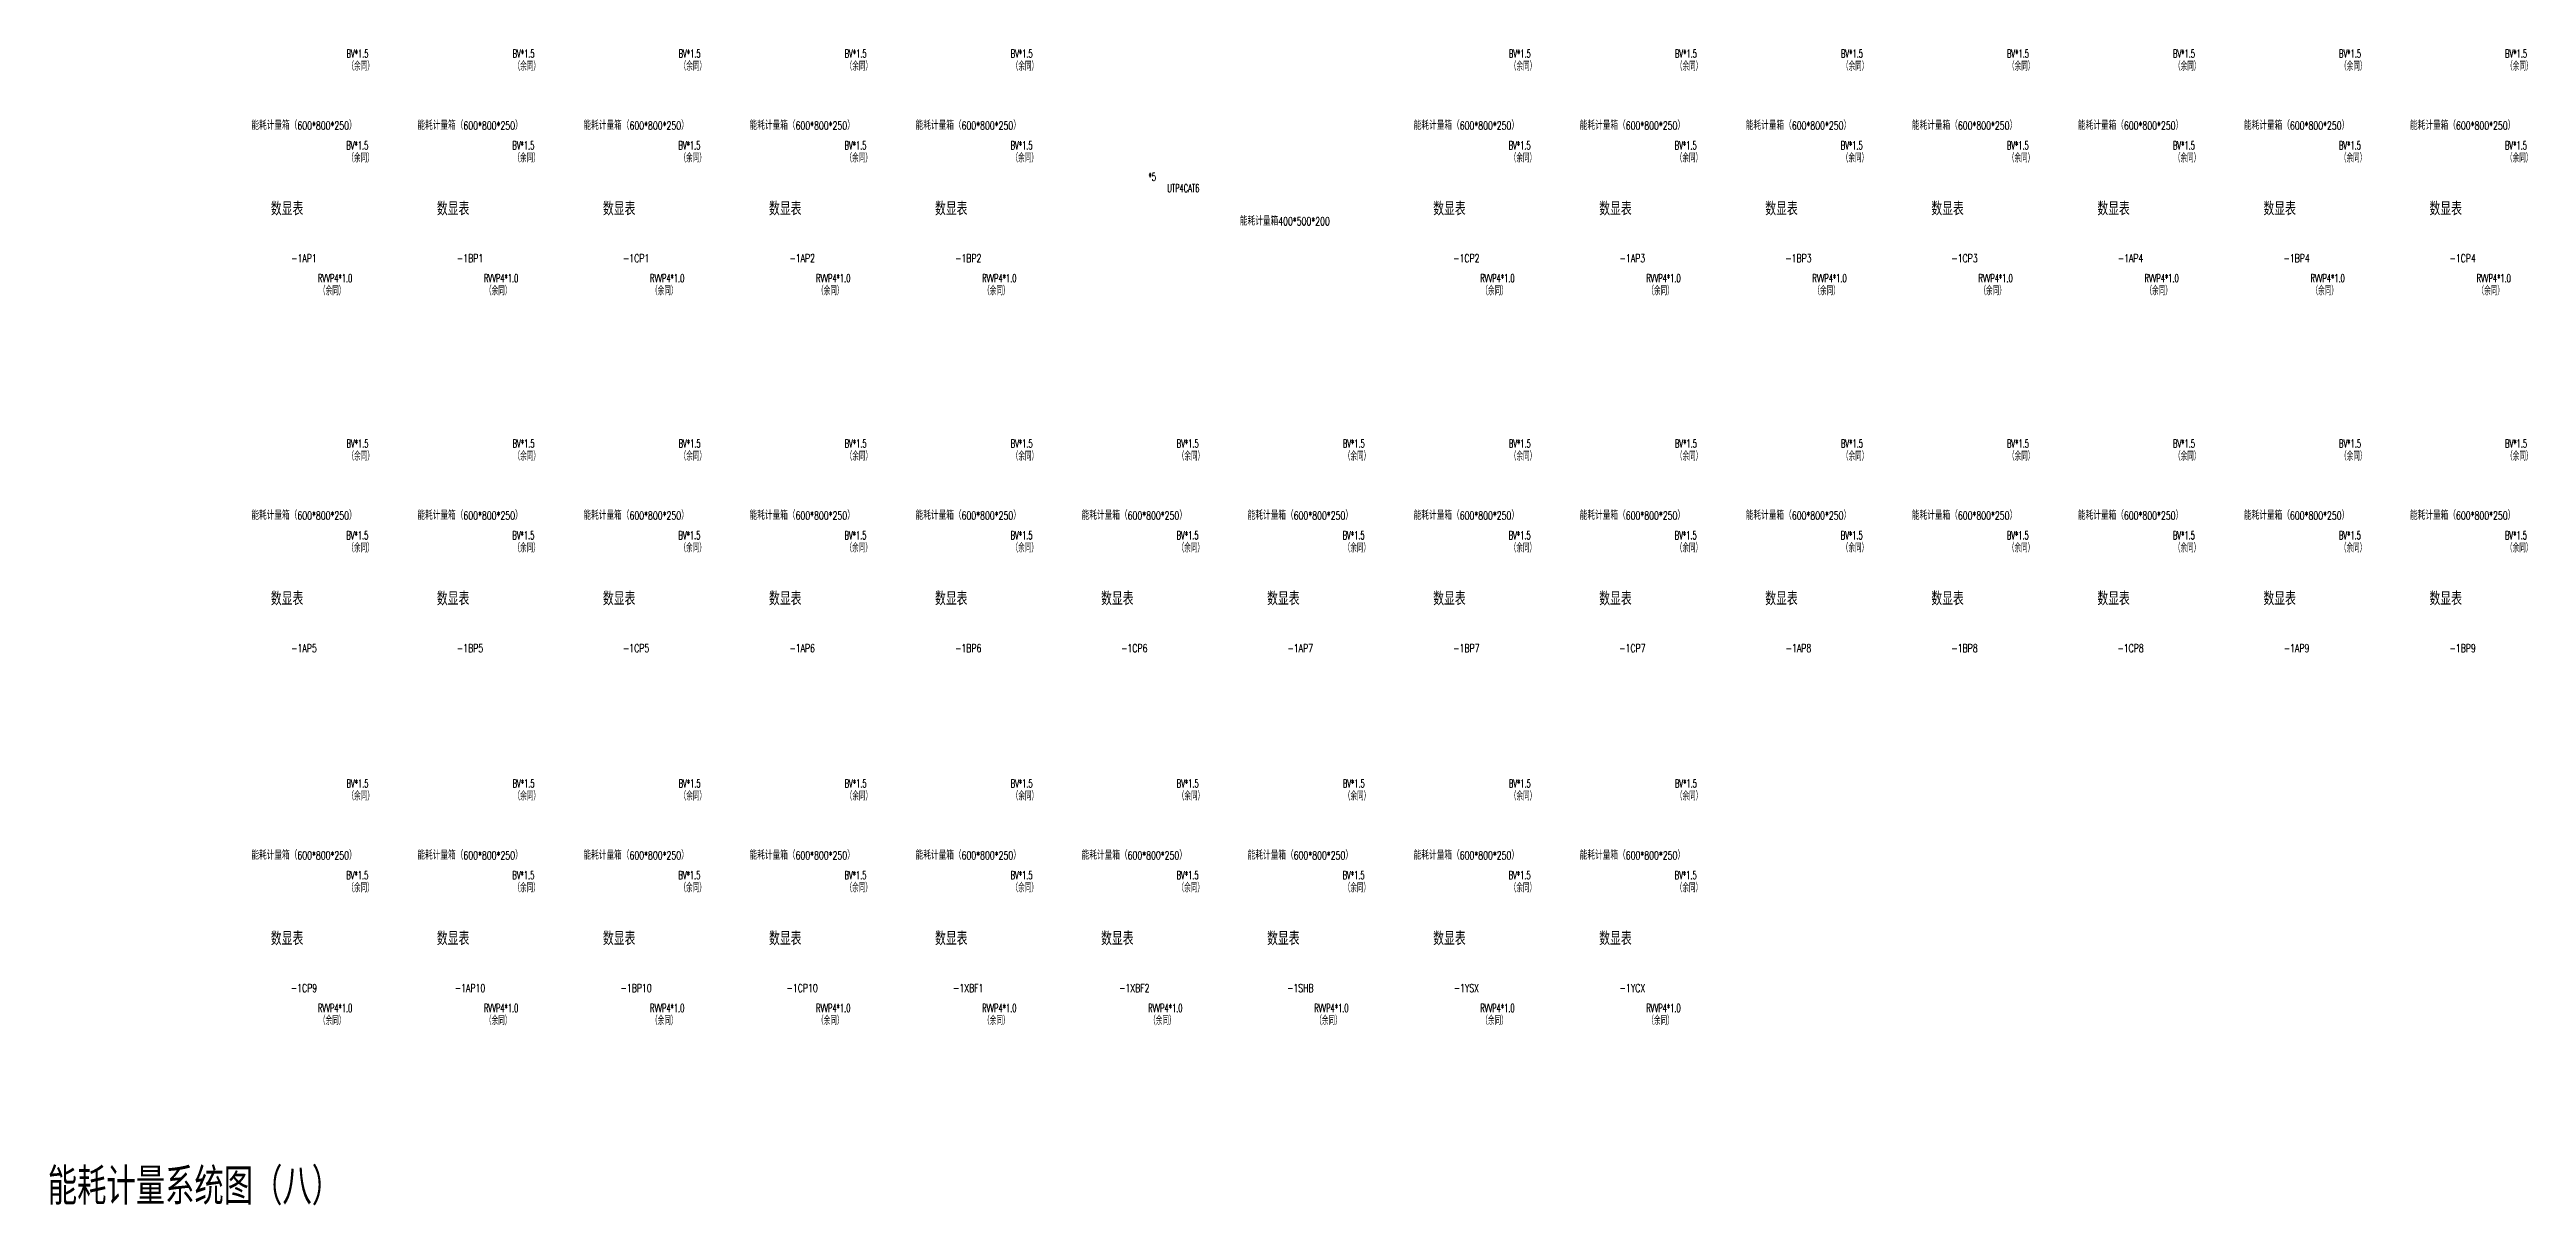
# Model space of a CAD drawing. Extents: x 2114868 to 5528286, y 1846921 to 2016792.
# Drawn here: x 5345413 to 5427774, y 1851450 to 1889896 of the extents above; entities that cross this region are included whole.
import ezdxf
from ezdxf.enums import TextEntityAlignment as Align

# ---------------------------------------------------------------- set-up
doc = ezdxf.new("R2010")
doc.units = 0
doc.header["$LTSCALE"] = 1000
doc.header["$MEASUREMENT"] = 0
doc.layers.add('PUB_TITLE', color=4, linetype='Continuous')
doc.layers.add('电气系统图', color=7, linetype='Continuous')
doc.styles.add('_TEL_DIM', font='SIMPLEX', dxfattribs={"width": 0.8, "height": 3.5, "bigfont": 'HZTXT'})
doc.styles.add('HZTXT', font='SIMPLEX.shx', dxfattribs={"width": 0.8, "height": 2500, "bigfont": 'HZTXT.shx'})

msp = doc.modelspace()

# ---------------------------------------------------------------- texts
at = {"layer": 'PUB_TITLE', "style": 'HZTXT', "width": 0.8}
msp.add_text('能耗计量系统图（八）', height=1218.8, dxfattribs=at).set_placement((5345356, 1851473))
at = {"layer": '电气系统图', "style": '_TEL_DIM', "width": 0.6}
for s, p in [('BV*1.5', (5355289, 1889626)), ('（余同）', (5355322, 1889197)), ('BV*1.5', (5360810, 1889626)), ('（余同）', (5360844, 1889197)), ('BV*1.5', (5366332, 1889626)), ('（余同）', (5366365, 1889197)), ('BV*1.5', (5371853, 1889626)), ('（余同）', (5371886, 1889197)), ('BV*1.5', (5377374, 1889626)), ('（余同）', (5377408, 1889197)), ('BV*1.5', (5393938, 1889626)), ('（余同）', (5393971, 1889197)), ('BV*1.5', (5399459, 1889626)), ('（余同）', (5399493, 1889197)), ('BV*1.5', (5404980, 1889626)), ('（余同）', (5405014, 1889197)), ('BV*1.5', (5410502, 1889626)), ('（余同）', (5410535, 1889197)), ('BV*1.5', (5416023, 1889626)), ('（余同）', (5416056, 1889197)), ('BV*1.5', (5421544, 1889626)), ('（余同）', (5421578, 1889197)), ('BV*1.5', (5427065, 1889626)), ('（余同）', (5427099, 1889197)), ('BV*1.5', (5355284, 1886573)), ('（余同）', (5355317, 1886144)), ('BV*1.5', (5360805, 1886573)), ('（余同）', (5360838, 1886144)), ('BV*1.5', (5366326, 1886573)), ('（余同）', (5366360, 1886144)), ('BV*1.5', (5371847, 1886573)), ('（余同）', (5371881, 1886144)), ('BV*1.5', (5377369, 1886573)), ('（余同）', (5377402, 1886144)), ('BV*1.5', (5393933, 1886573)), ('（余同）', (5393966, 1886144)), ('BV*1.5', (5399454, 1886573)), ('（余同）', (5399487, 1886144)), ('BV*1.5', (5404975, 1886573)), ('（余同）', (5405008, 1886144)), ('BV*1.5', (5410496, 1886573)), ('（余同）', (5410530, 1886144)), ('BV*1.5', (5416018, 1886573)), ('（余同）', (5416051, 1886144)), ('BV*1.5', (5421539, 1886573)), ('（余同）', (5421572, 1886144)), ('BV*1.5', (5427060, 1886573)), ('（余同）', (5427094, 1886144)), ('*5', (5381954, 1885528)), ('UTP4CAT6', (5382578, 1885151)), ('RVVP4*1.0', (5354340, 1882156)), ('（余同）', (5354373, 1881728)), ('RVVP4*1.0', (5359861, 1882156)), ('（余同）', (5359894, 1881728)), ('RVVP4*1.0', (5365382, 1882156)), ('（余同）', (5365416, 1881728)), ('RVVP4*1.0', (5370903, 1882156)), ('（余同）', (5370937, 1881728)), ('RVVP4*1.0', (5376425, 1882156)), ('（余同）', (5376458, 1881728)), ('RVVP4*1.0', (5392988, 1882156)), ('（余同）', (5393022, 1881728)), ('RVVP4*1.0', (5398510, 1882156)), ('（余同）', (5398543, 1881728)), ('RVVP4*1.0', (5404031, 1882156)), ('（余同）', (5404064, 1881728)), ('RVVP4*1.0', (5409552, 1882156)), ('（余同）', (5409586, 1881728)), ('RVVP4*1.0', (5415073, 1882156)), ('（余同）', (5415107, 1881728)), ('RVVP4*1.0', (5420595, 1882156)), ('（余同）', (5420628, 1881728)), ('RVVP4*1.0', (5426116, 1882156)), ('（余同）', (5426149, 1881728)), ('BV*1.5', (5355289, 1876657)), ('（余同）', (5355322, 1876228)), ('BV*1.5', (5360810, 1876657)), ('（余同）', (5360844, 1876228)), ('BV*1.5', (5366332, 1876657)), ('（余同）', (5366365, 1876228)), ('BV*1.5', (5371853, 1876657)), ('（余同）', (5371886, 1876228)), ('BV*1.5', (5377374, 1876657)), ('（余同）', (5377408, 1876228)), ('BV*1.5', (5382895, 1876657)), ('（余同）', (5382929, 1876228)), ('BV*1.5', (5388417, 1876657)), ('（余同）', (5388450, 1876228)), ('BV*1.5', (5393938, 1876657)), ('（余同）', (5393971, 1876228)), ('BV*1.5', (5399459, 1876657)), ('（余同）', (5399493, 1876228)), ('BV*1.5', (5404980, 1876657)), ('（余同）', (5405014, 1876228)), ('BV*1.5', (5410502, 1876657)), ('（余同）', (5410535, 1876228)), ('BV*1.5', (5416023, 1876657)), ('（余同）', (5416056, 1876228)), ('BV*1.5', (5421544, 1876657)), ('（余同）', (5421578, 1876228)), ('BV*1.5', (5427065, 1876657)), ('（余同）', (5427099, 1876228)), ('BV*1.5', (5355284, 1873604)), ('BV*1.5', (5360805, 1873604)), ('BV*1.5', (5366326, 1873604)), ('BV*1.5', (5371847, 1873604)), ('BV*1.5', (5377369, 1873604)), ('BV*1.5', (5382890, 1873604)), ('BV*1.5', (5388411, 1873604)), ('BV*1.5', (5393933, 1873604)), ('BV*1.5', (5399454, 1873604)), ('BV*1.5', (5404975, 1873604)), ('BV*1.5', (5410496, 1873604)), ('BV*1.5', (5416018, 1873604)), ('BV*1.5', (5421539, 1873604)), ('BV*1.5', (5427060, 1873604)), ('（余同）', (5355317, 1873176)), ('（余同）', (5360838, 1873176)), ('（余同）', (5366360, 1873176)), ('（余同）', (5371881, 1873176)), ('（余同）', (5377402, 1873176)), ('（余同）', (5382923, 1873176)), ('（余同）', (5388445, 1873176)), ('（余同）', (5393966, 1873176)), ('（余同）', (5399487, 1873176)), ('（余同）', (5405008, 1873176)), ('（余同）', (5410530, 1873176)), ('（余同）', (5416051, 1873176)), ('（余同）', (5421572, 1873176)), ('（余同）', (5427094, 1873176)), ('BV*1.5', (5355289, 1865353)), ('BV*1.5', (5360810, 1865353)), ('BV*1.5', (5366332, 1865353)), ('BV*1.5', (5371853, 1865353)), ('BV*1.5', (5377374, 1865353)), ('BV*1.5', (5382895, 1865353)), ('BV*1.5', (5388417, 1865353)), ('BV*1.5', (5393938, 1865353)), ('BV*1.5', (5399459, 1865353)), ('（余同）', (5355322, 1864924)), ('（余同）', (5360844, 1864924)), ('（余同）', (5366365, 1864924)), ('（余同）', (5371886, 1864924)), ('（余同）', (5377408, 1864924)), ('（余同）', (5382929, 1864924)), ('（余同）', (5388450, 1864924)), ('（余同）', (5393971, 1864924)), ('（余同）', (5399493, 1864924)), ('BV*1.5', (5355284, 1862300)), ('（余同）', (5355317, 1861871)), ('BV*1.5', (5360805, 1862300)), ('（余同）', (5360838, 1861871)), ('BV*1.5', (5366326, 1862300)), ('（余同）', (5366360, 1861871)), ('BV*1.5', (5371847, 1862300)), ('（余同）', (5371881, 1861871)), ('BV*1.5', (5377369, 1862300)), ('（余同）', (5377402, 1861871)), ('BV*1.5', (5382890, 1862300)), ('（余同）', (5382923, 1861871)), ('BV*1.5', (5388411, 1862300)), ('（余同）', (5388445, 1861871)), ('BV*1.5', (5393933, 1862300)), ('（余同）', (5393966, 1861871)), ('BV*1.5', (5399454, 1862300)), ('（余同）', (5399487, 1861871)), ('RVVP4*1.0', (5354340, 1857883)), ('RVVP4*1.0', (5359861, 1857883)), ('RVVP4*1.0', (5365382, 1857883)), ('RVVP4*1.0', (5370903, 1857883)), ('RVVP4*1.0', (5376425, 1857883)), ('RVVP4*1.0', (5381946, 1857883)), ('RVVP4*1.0', (5387467, 1857883)), ('RVVP4*1.0', (5392988, 1857883)), ('RVVP4*1.0', (5398510, 1857883)), ('（余同）', (5354373, 1857455)), ('（余同）', (5359894, 1857455)), ('（余同）', (5365416, 1857455)), ('（余同）', (5370937, 1857455)), ('（余同）', (5376458, 1857455)), ('（余同）', (5381979, 1857455)), ('（余同）', (5387501, 1857455)), ('（余同）', (5393022, 1857455)), ('（余同）', (5398543, 1857455))]:
    msp.add_text(s, height=270, dxfattribs=at).set_placement(p)
at = {"layer": '电气系统图', "style": '_TEL_DIM', "width": 0.7}
for s, p in [('能耗计量箱（600*800*250）', (5353875, 1887231)), ('能耗计量箱（600*800*250）', (5359396, 1887231)), ('能耗计量箱（600*800*250）', (5364918, 1887231)), ('能耗计量箱（600*800*250）', (5370439, 1887231)), ('能耗计量箱（600*800*250）', (5375960, 1887231)), ('能耗计量箱（600*800*250）', (5392524, 1887231)), ('能耗计量箱（600*800*250）', (5398045, 1887231)), ('能耗计量箱（600*800*250）', (5403567, 1887231)), ('能耗计量箱（600*800*250）', (5409088, 1887231)), ('能耗计量箱（600*800*250）', (5414609, 1887231)), ('能耗计量箱（600*800*250）', (5420130, 1887231)), ('能耗计量箱（600*800*250）', (5425652, 1887231)), ('能耗计量箱400*500*200', (5386488, 1884048)), ('能耗计量箱（600*800*250）', (5353875, 1874262)), ('能耗计量箱（600*800*250）', (5359396, 1874262)), ('能耗计量箱（600*800*250）', (5364918, 1874262)), ('能耗计量箱（600*800*250）', (5370439, 1874262)), ('能耗计量箱（600*800*250）', (5375960, 1874262)), ('能耗计量箱（600*800*250）', (5381482, 1874262)), ('能耗计量箱（600*800*250）', (5387003, 1874262)), ('能耗计量箱（600*800*250）', (5392524, 1874262)), ('能耗计量箱（600*800*250）', (5398045, 1874262)), ('能耗计量箱（600*800*250）', (5403567, 1874262)), ('能耗计量箱（600*800*250）', (5409088, 1874262)), ('能耗计量箱（600*800*250）', (5414609, 1874262)), ('能耗计量箱（600*800*250）', (5420130, 1874262)), ('能耗计量箱（600*800*250）', (5425652, 1874262)), ('能耗计量箱（600*800*250）', (5353875, 1862958)), ('能耗计量箱（600*800*250）', (5359396, 1862958)), ('能耗计量箱（600*800*250）', (5364918, 1862958)), ('能耗计量箱（600*800*250）', (5370439, 1862958)), ('能耗计量箱（600*800*250）', (5375960, 1862958)), ('能耗计量箱（600*800*250）', (5381482, 1862958)), ('能耗计量箱（600*800*250）', (5387003, 1862958)), ('能耗计量箱（600*800*250）', (5392524, 1862958)), ('能耗计量箱（600*800*250）', (5398045, 1862958))]:
    msp.add_text(s, height=270, dxfattribs=at).set_placement(p, align=Align.CENTER)
at = {"layer": '电气系统图', "color": 3, "style": '_TEL_DIM', "width": 0.8}
for p in [(5352772, 1884377), (5358293, 1884377), (5363814, 1884377), (5369336, 1884377), (5374857, 1884377), (5391421, 1884377), (5396942, 1884377), (5402463, 1884377), (5407984, 1884377), (5413506, 1884377), (5419027, 1884377), (5424548, 1884377), (5352772, 1871409), (5358293, 1871409), (5363814, 1871409), (5369336, 1871409), (5374857, 1871409), (5380378, 1871409), (5385899, 1871409), (5391421, 1871409), (5396942, 1871409), (5402463, 1871409), (5407984, 1871409), (5413506, 1871409), (5419027, 1871409), (5424548, 1871409), (5352772, 1860104), (5358293, 1860104), (5363814, 1860104), (5369336, 1860104), (5374857, 1860104), (5380378, 1860104), (5385899, 1860104), (5391421, 1860104), (5396942, 1860104)]:
    msp.add_text('数显表', height=450, dxfattribs=at).set_placement(p)
at = {"layer": '电气系统图', "color": 1, "style": '_TEL_DIM', "width": 0.7}
for s, p in [('-1AP1', (5353875, 1882819)), ('-1BP1', (5359396, 1882819)), ('-1CP1', (5364918, 1882819)), ('-1AP2', (5370439, 1882819)), ('-1BP2', (5375960, 1882819)), ('-1CP2', (5392524, 1882819)), ('-1AP3', (5398045, 1882819)), ('-1BP3', (5403567, 1882819)), ('-1CP3', (5409088, 1882819)), ('-1AP4', (5414609, 1882819)), ('-1BP4', (5420130, 1882819)), ('-1CP4', (5425652, 1882819)), ('-1AP5', (5353875, 1869850)), ('-1BP5', (5359396, 1869850)), ('-1CP5', (5364918, 1869850)), ('-1AP6', (5370439, 1869850)), ('-1BP6', (5375960, 1869850)), ('-1CP6', (5381482, 1869850)), ('-1AP7', (5387003, 1869850)), ('-1BP7', (5392524, 1869850)), ('-1CP7', (5398045, 1869850)), ('-1AP8', (5403567, 1869850)), ('-1BP8', (5409088, 1869850)), ('-1CP8', (5414609, 1869850)), ('-1AP9', (5420130, 1869850)), ('-1BP9', (5425652, 1869850)), ('-1CP9', (5353875, 1858546)), ('-1AP10', (5359396, 1858546)), ('-1BP10', (5364918, 1858546)), ('-1CP10', (5370439, 1858546)), ('-1XBF1', (5375960, 1858546)), ('-1XBF2', (5381482, 1858546)), ('-1SHB', (5387003, 1858546)), ('-1YSX', (5392524, 1858546)), ('-1YCX', (5398045, 1858546))]:
    msp.add_text(s, height=270, dxfattribs=at).set_placement(p, align=Align.CENTER)

doc.saveas('drawing.dxf')
